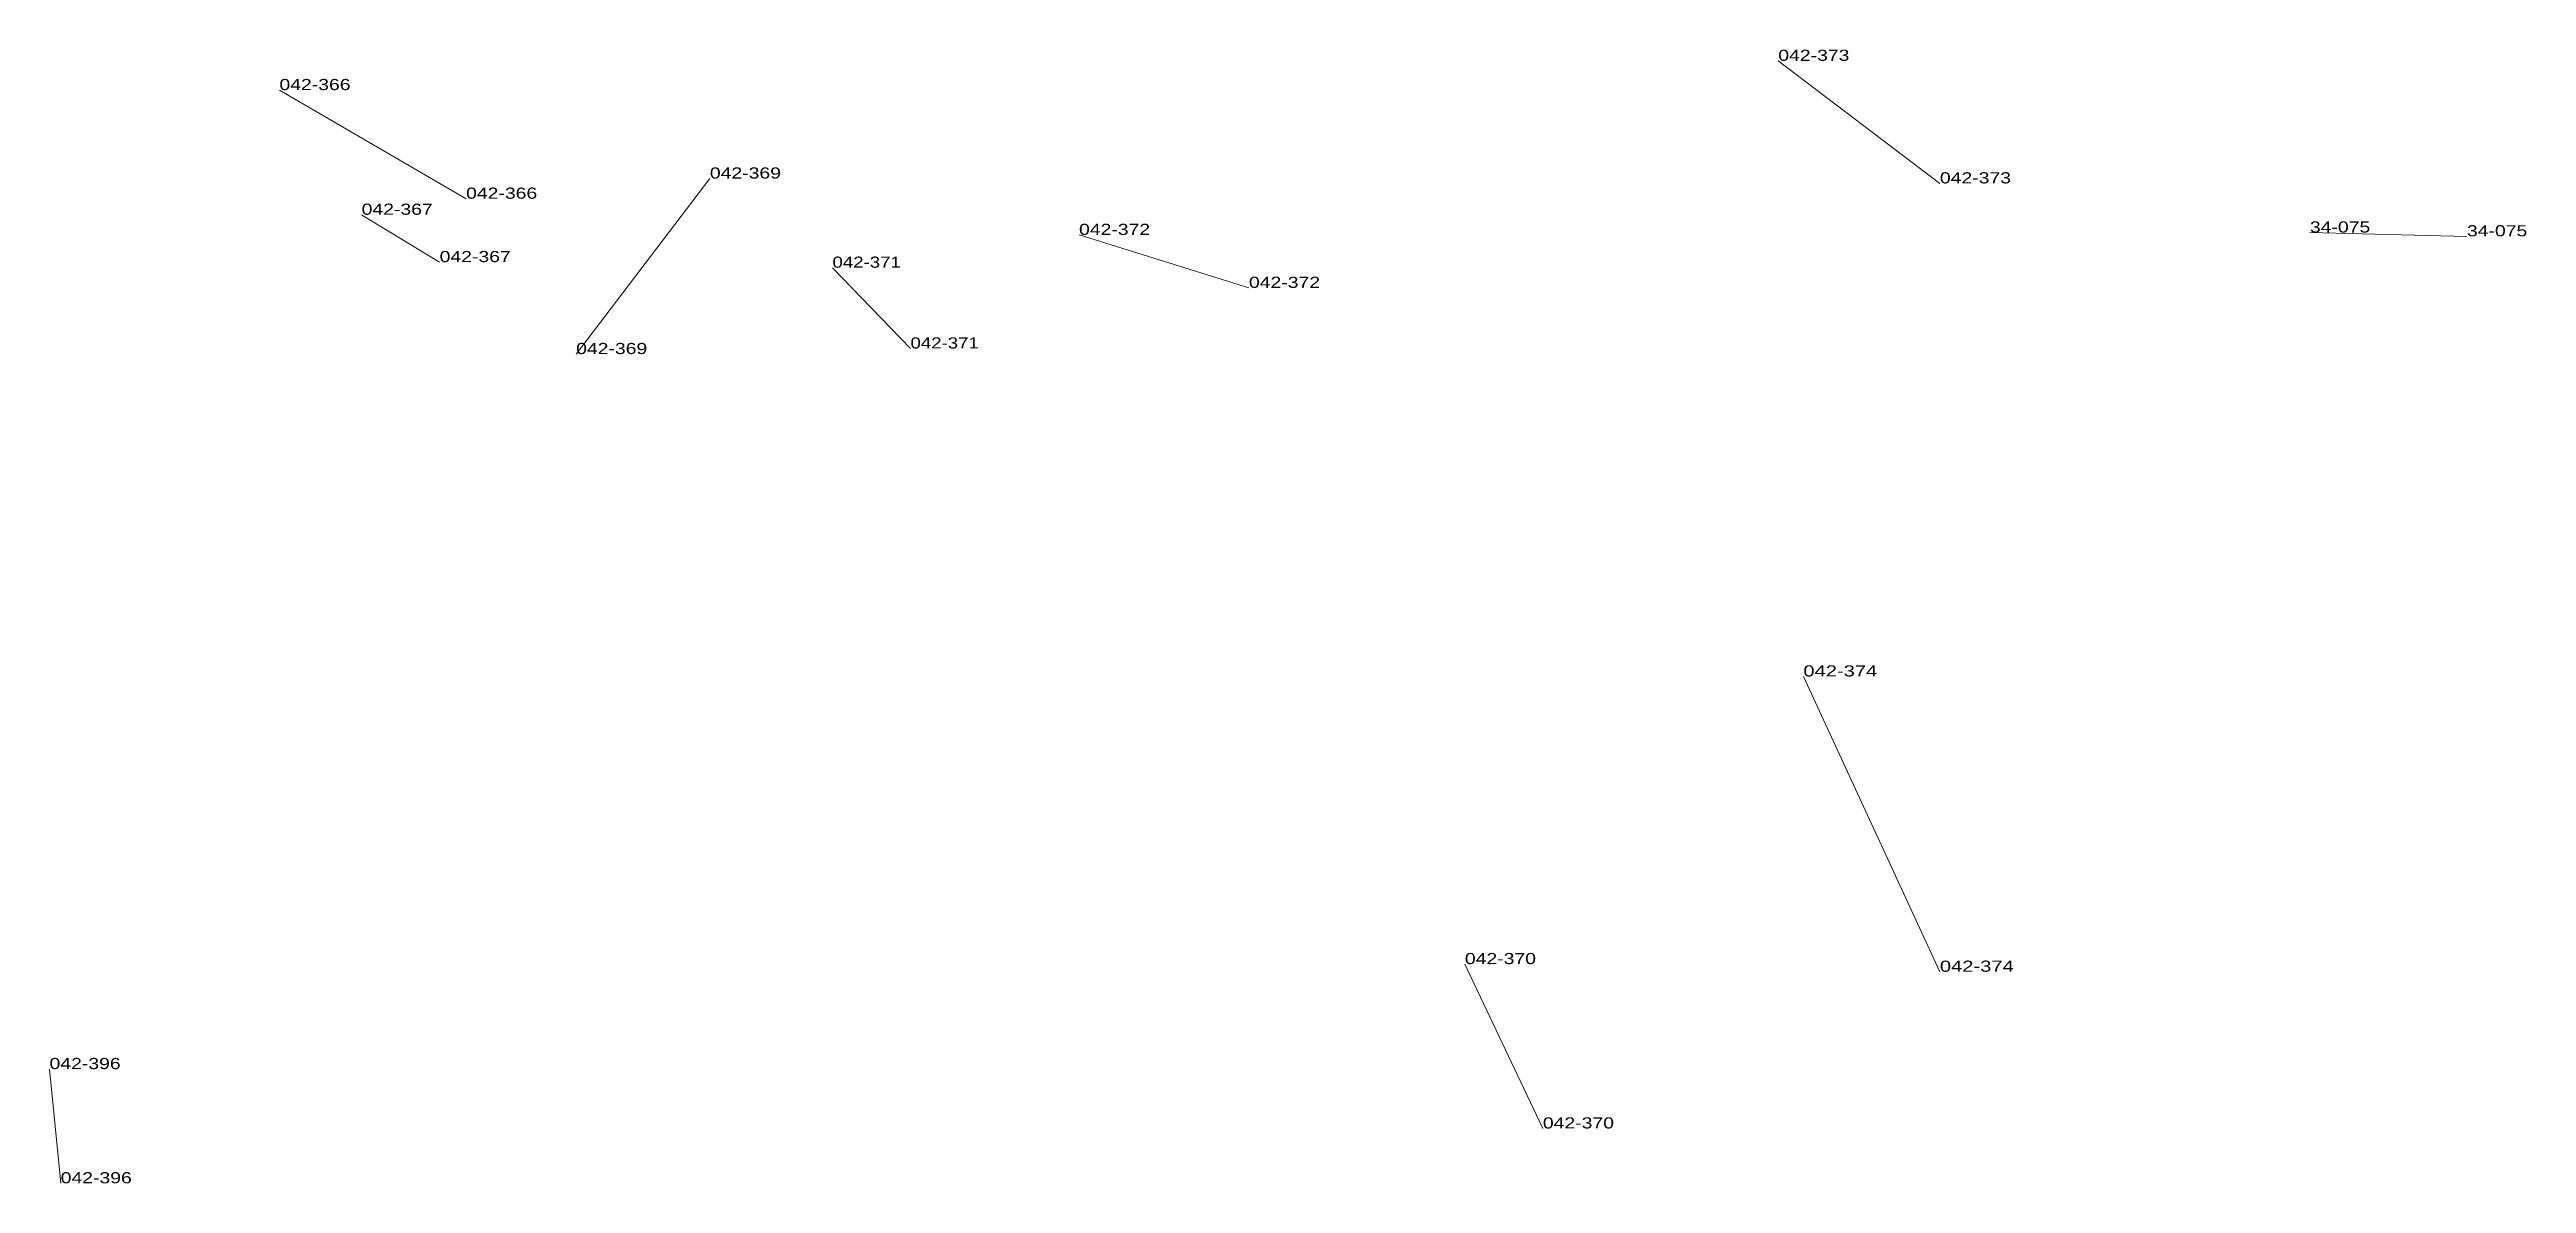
# Model space of a CAD drawing. Header units: metres. Extents: x 571156 to 607184, y 703608 to 727431.
# Drawn here: x 578075.6 to 578520.1, y 715267.6 to 715471.1 of the extents above; entities that cross this region are included whole.
import ezdxf

# ---------------------------------------------------------------- set-up
doc = ezdxf.new("R2010")
doc.units = ezdxf.units.M
doc.header["$LTSCALE"] = 0.8
doc.layers.add('60', color=7, linetype='Continuous', lineweight=13)
doc.layers.add('61', color=7, linetype='Continuous')

msp = doc.modelspace()

# ---------------------------------------------------------------- texts
at = {"layer": '60'}
for s, width, p in [('042-366', 1.3, (578116.84, 715463.82)), ('042-366', 1.3, (578116.84, 715463.82)), ('042-369', 1.3, (578194.09, 715447.94)), ('042-369', 1.3, (578194.09, 715447.94)), ('042-373', 1.3, (578414.84, 715447.07)), ('042-373', 1.3, (578414.84, 715447.07)), ('042-367', 1.3, (578131.59, 715441.44)), ('042-367', 1.3, (578131.59, 715441.44)), ('34-075', 1.3, (578509.43, 715437.57)), ('042-372', 1.3, (578290.84, 715428.32)), ('042-372', 1.3, (578290.84, 715428.32)), ('042-371', 1.25, (578230.09, 715417.44)), ('042-371', 1.25, (578230.09, 715417.44)), ('042-374', 1.35, (578390.34, 715358.57)), ('042-374', 1.35, (578390.34, 715358.57)), ('042-370', 1.3, (578329.59, 715306.94)), ('042-370', 1.3, (578329.59, 715306.94)), ('042-396', 1.3, (578077.58, 715267.6)), ('042-396', 1.3, (578077.58, 715267.6))]:
    msp.add_text(s, height=2, dxfattribs=dict(at, width=width)).set_placement(p)
at = {"layer": '61'}
for s, width, p in [('042-373', 1.3, (578385.84, 715469.07)), ('042-373', 1.3, (578385.84, 715469.07)), ('042-366', 1.3, (578150.34, 715444.32)), ('042-366', 1.3, (578150.34, 715444.32)), ('34-075', 1.3, (578481.25, 715438.25)), ('042-372', 1.3, (578260.34, 715437.82)), ('042-372', 1.3, (578260.34, 715437.82)), ('042-367', 1.3, (578145.59, 715432.94)), ('042-367', 1.3, (578145.59, 715432.94)), ('042-371', 1.25, (578216.09, 715431.94)), ('042-371', 1.25, (578216.09, 715431.94)), ('042-369', 1.3, (578170.09, 715416.44)), ('042-369', 1.3, (578170.09, 715416.44)), ('042-374', 1.35, (578414.84, 715305.57)), ('042-374', 1.35, (578414.84, 715305.57)), ('042-396', 1.3, (578075.58, 715288.1)), ('042-396', 1.3, (578075.58, 715288.1)), ('042-370', 1.3, (578343.59, 715277.44)), ('042-370', 1.3, (578343.59, 715277.44))]:
    msp.add_text(s, height=2, dxfattribs=dict(at, width=width)).set_placement(p)

# ---------------------------------------------------------------- linework, layer by layer
at = {"layer": '60'}
for p, q in [((578385.84, 715469.07), (578414.84, 715447.07)), ((578385.84, 715469.07), (578414.84, 715447.07)), ((578150.34, 715444.32), (578116.84, 715463.82)), ((578150.34, 715444.32), (578116.84, 715463.82)), ((578170.09, 715416.44), (578194.09, 715447.94)), ((578170.09, 715416.44), (578194.09, 715447.94)), ((578145.59, 715432.94), (578131.59, 715441.44)), ((578145.59, 715432.94), (578131.59, 715441.44)), ((578260.34, 715437.82), (578290.84, 715428.32)), ((578260.34, 715437.82), (578290.84, 715428.32)), ((578481.25, 715438.25), (578509.43, 715437.57)), ((578216.09, 715431.94), (578230.09, 715417.44)), ((578216.09, 715431.94), (578230.09, 715417.44)), ((578414.84, 715305.57), (578390.34, 715358.57)), ((578414.84, 715305.57), (578390.34, 715358.57)), ((578343.59, 715277.44), (578329.59, 715306.94)), ((578343.59, 715277.44), (578329.59, 715306.94)), ((578075.58, 715288.1), (578077.58, 715267.6)), ((578075.58, 715288.1), (578077.58, 715267.6))]:
    msp.add_line(p, q, dxfattribs=at)

msp.set_redraw_order([(e.dxf.handle, doc.entitydb.next_handle()) for e in msp.query("TEXT MTEXT ATTDEF DIMENSION ARC_DIMENSION")])  # texts and dimensions are drawn at this point

doc.saveas('drawing.dxf')
